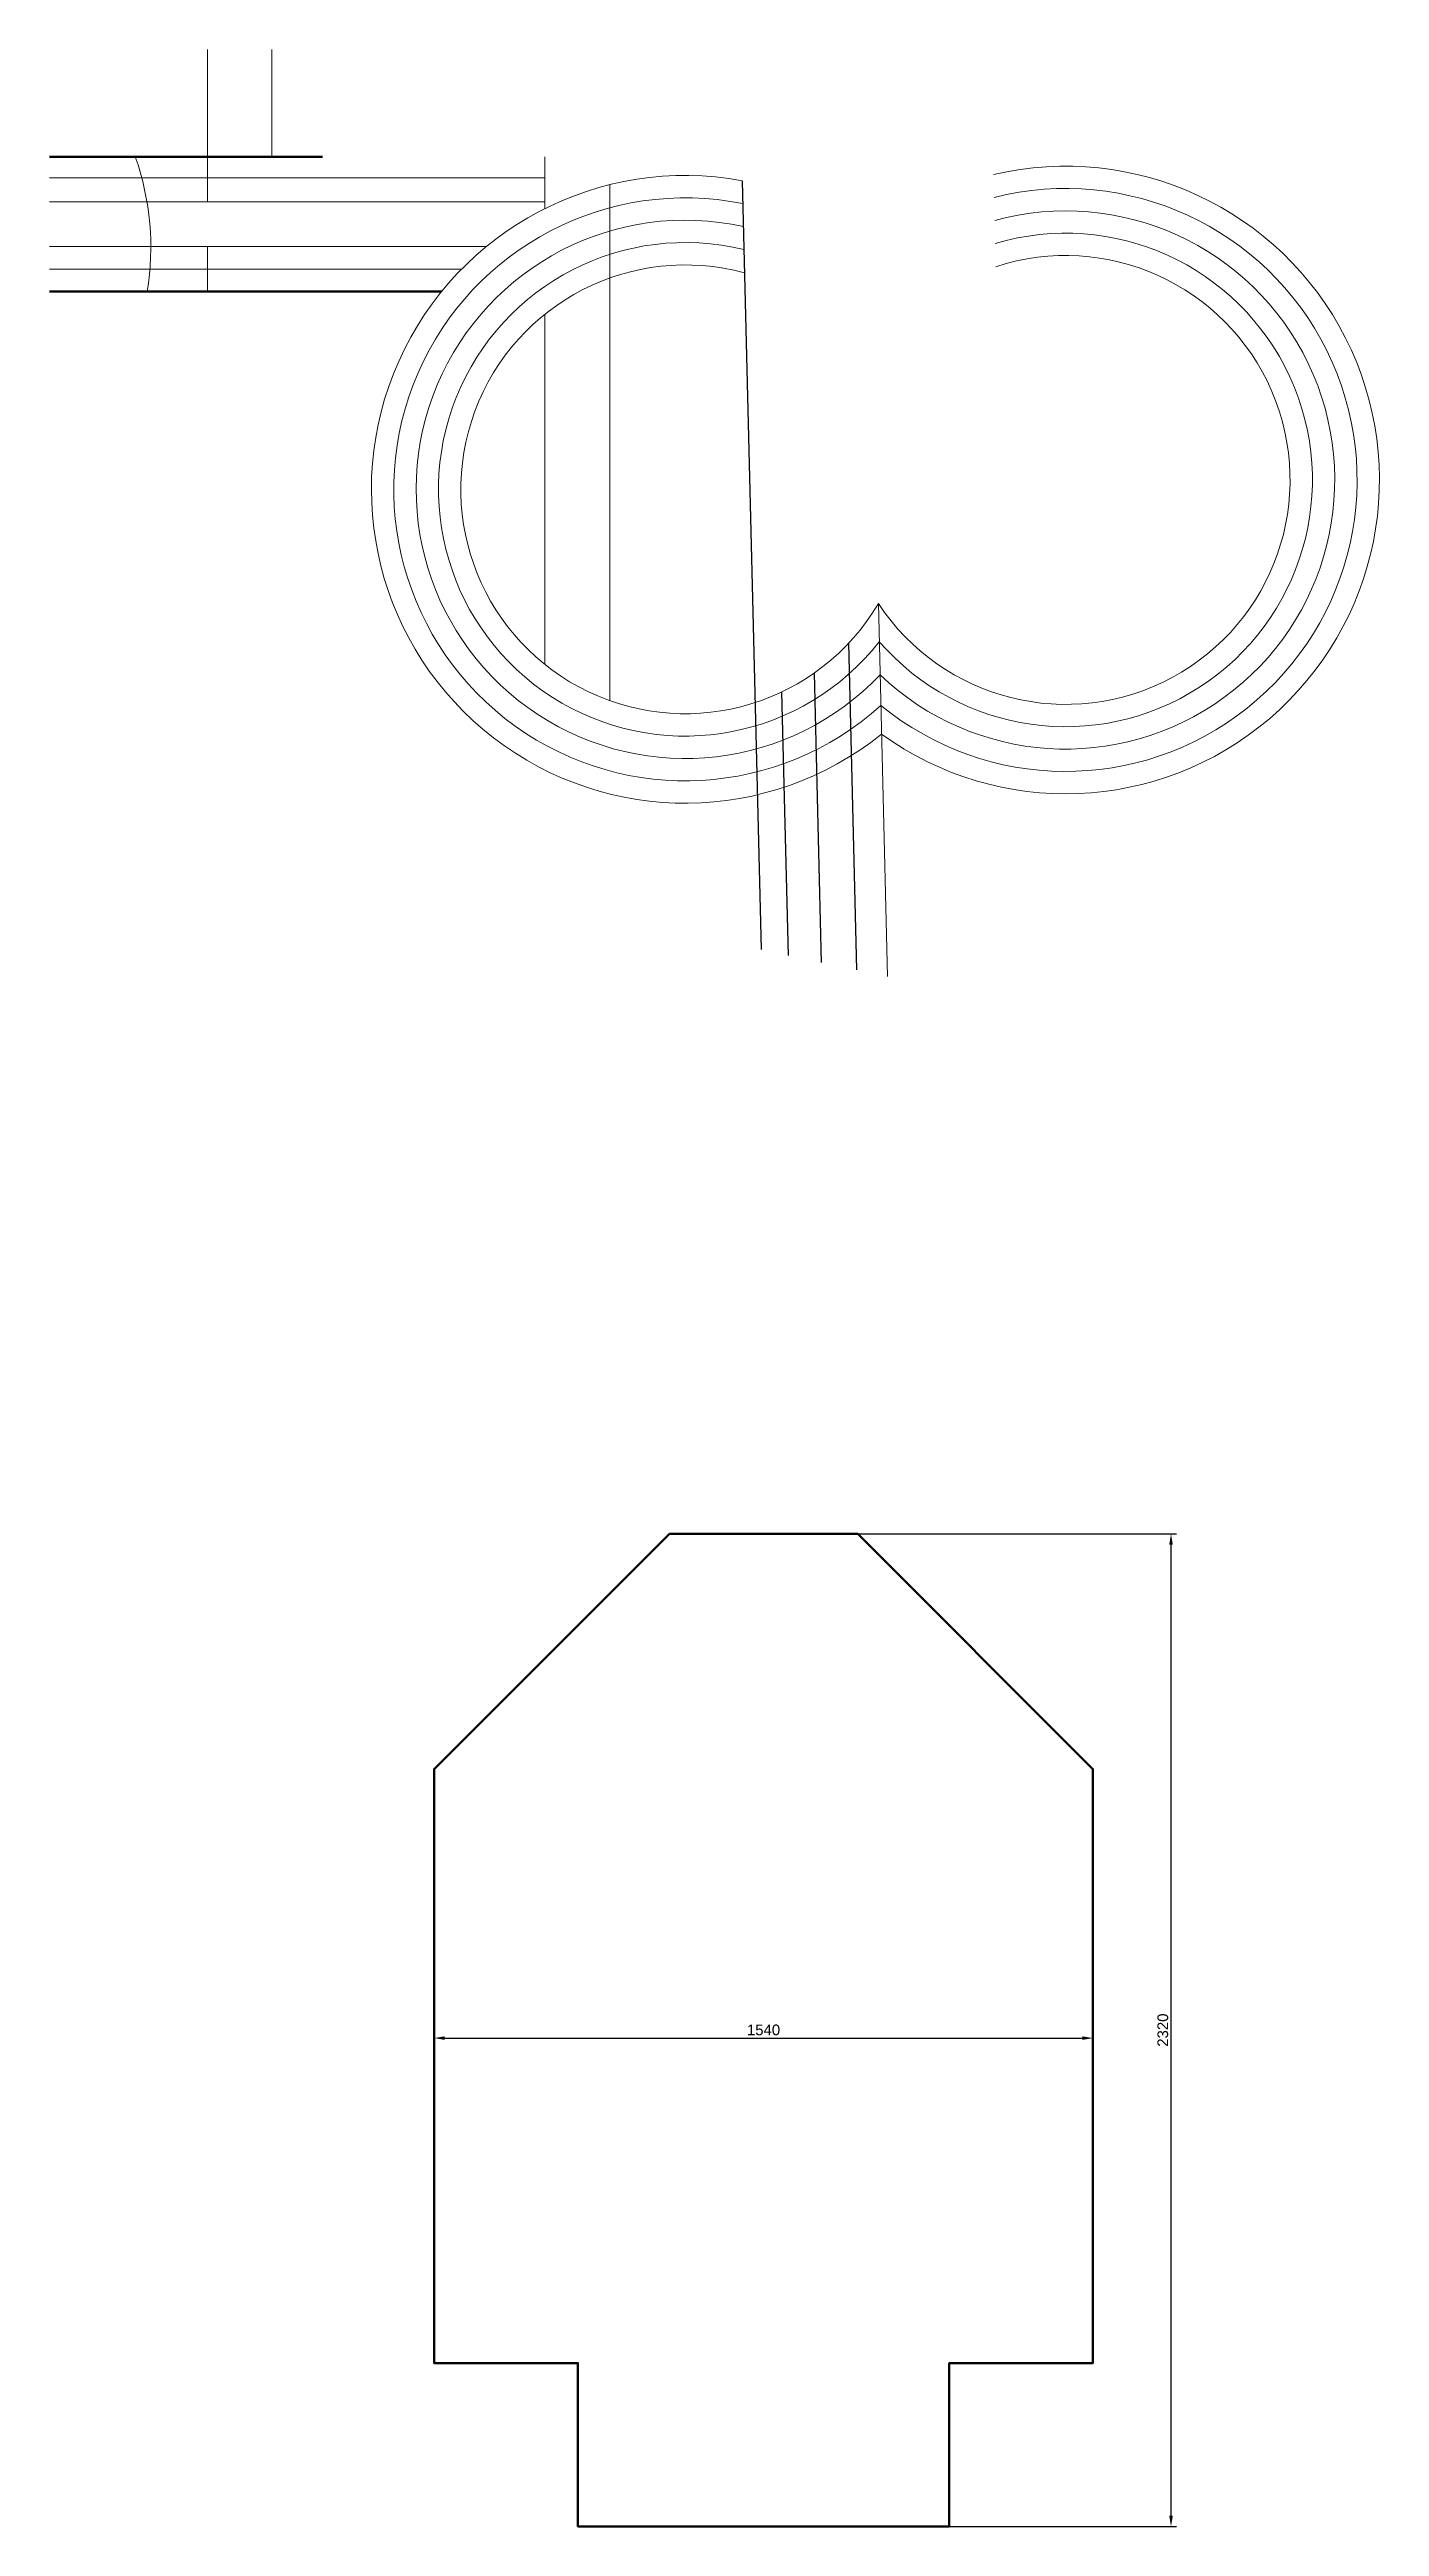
# Model space of a CAD drawing. Header units: centimetres. Extents: x 97323 to 265699, y 20741 to 39605.
# Drawn here: x 196900 to 200008, y 28124 to 33913 of the extents above; entities that cross this region are included whole.
import ezdxf

# ---------------------------------------------------------------- set-up
doc = ezdxf.new("R2010")
doc.units = ezdxf.units.CM
doc.header["$LTSCALE"] = 10
doc.header["$PDMODE"] = 35
doc.header["$PDSIZE"] = 30
for name, color, linetype, lineweight in [('01-FORT-4', 70, 'Continuous', 50), ('01-FORT-5', 133, 'Continuous', 25), ('02-FIN-1', 150, 'Continuous', 15), ('02-FIN-2', 201, 'Continuous', 15), ('02-FIN-3', 211, 'Continuous', 15)]:
    doc.layers.add(name, color=color, linetype=linetype, lineweight=lineweight)
doc.layers.add('COTATION', color=7, linetype='Continuous', true_color=0xe61919)
doc.styles.add('ARIAL-SD', font='arial.ttf')
doc.dimstyles.new('ISO-25-SD', dxfattribs={"dimscale": 10, "dimtxt": 2.5, "dimasz": 2.5, "dimexe": 1.25, "dimexo": 0.625, "dimtad": 1, "dimtoh": 1, "dimtxsty": 'ARIAL-SD', "dimcen": 0, "dimadec": 0, "dimazin": 0, "dimtfac": 1, "dimtofl": 0, "dimtmove": 0, "dimatfit": 3, "dimfxl": 1, "dimarcsym": 0})

msp = doc.modelspace()

# ---------------------------------------------------------------- blocks, each defined once
blk = doc.blocks.new('*D77')
at = {"layer": 'COTATION', "color": 0, "lineweight": -2, "transparency": 16777216}
for p, q in [((197798.7, 29206.5), (197798.7, 29278.2)), ((197823.7, 29265.7), (199313.7, 29265.7)), ((199338.7, 29206.5), (199338.7, 29278.2))]:
    blk.add_line(p, q, dxfattribs=at)
at = {"layer": 'COTATION', "color": 0, "transparency": 16777216}
for points in [[(197823.7, 29269.9), (197823.7, 29261.5), (197798.7, 29265.7)], [(199313.7, 29269.9), (199313.7, 29261.5), (199338.7, 29265.7)]]:
    blk.add_solid(points, dxfattribs=at)
at = {"layer": 'Defpoints', "color": 0, "transparency": 16777216}
for p in [(199338.7, 29265.7), (197798.7, 29200.3), (199338.7, 29200.3)]:
    blk.add_point(p, dxfattribs=at)
at = {"layer": 'COTATION', "color": 0, "transparency": 16777216, "insert": (198568.7, 29284.7), "char_height": 25, "attachment_point": 5, "style": 'ARIAL-SD'}
blk.add_mtext('1540', dxfattribs=at)
blk = doc.blocks.new('*D79')
at = {"layer": 'COTATION', "color": 0, "lineweight": -2, "transparency": 16777216}
for p, q in [((198575, 30444.3), (199533.7, 30444.3)), ((199521.2, 28149.3), (199521.2, 30419.3)), ((198575, 28124.3), (199533.7, 28124.3))]:
    blk.add_line(p, q, dxfattribs=at)
at = {"layer": 'COTATION', "color": 0, "transparency": 16777216}
for points in [[(199517, 30419.3), (199525.3, 30419.3), (199521.2, 30444.3)], [(199517, 28149.3), (199525.3, 28149.3), (199521.2, 28124.3)]]:
    blk.add_solid(points, dxfattribs=at)
at = {"layer": 'Defpoints', "color": 0, "transparency": 16777216}
for p in [(198568.7, 30444.3), (199521.2, 30444.3), (198568.7, 28124.3)]:
    blk.add_point(p, dxfattribs=at)
at = {"layer": 'COTATION', "color": 0, "transparency": 16777216, "insert": (199502.1, 29284.3), "char_height": 25, "attachment_point": 5, "rotation": 90, "style": 'ARIAL-SD'}
blk.add_mtext('2320', dxfattribs=at)

# ---------------------------------------------------------------- dimensions: what is measured, and where the dimension line sits
at = {"layer": 'COTATION'}
dim = msp.add_linear_dim(base=(199521.151, 30444.304), p1=(198568.734, 28124.304), p2=(198568.734, 30444.304), angle=90, dimstyle='ISO-25-SD', dxfattribs=at)
dim.commit()
dim.dimension.update_dxf_attribs({"geometry": '*D79', "text_midpoint": (199502.128, 29284.304)})
dim = msp.add_linear_dim(base=(199338.734, 29265.686), p1=(197798.734, 29200.275), p2=(199338.734, 29200.275), dimstyle='ISO-25-SD', dxfattribs=at)
dim.commit()
dim.dimension.update_dxf_attribs({"geometry": '*D77', "text_midpoint": (198568.734, 29284.7)})

# ---------------------------------------------------------------- linework, layer by layer
at = {"layer": '01-FORT-4'}
for p, q in [((196899.764, 33662.612), (197538.152, 33662.612)), ((196899.764, 33347.612), (197816.137, 33347.612))]:
    msp.add_line(p, q, dxfattribs=at)
msp.add_lwpolyline([(198348.742, 30444.304), (197798.734, 29894.296), (197798.734, 28506.254), (198134.636, 28506.254), (198134.636, 28124.304), (199002.831, 28124.304), (199002.831, 28506.254), (199338.734, 28506.254), (199338.734, 29894.296), (198788.726, 30444.304)], close=True, dxfattribs=at)
at = {"layer": '01-FORT-5'}
for p, q in [((198518.831, 33606.701), (198563.059, 31810.018)), ((198767.121, 32525.497), (198785.898, 31762.696)), ((198686.832, 32456.056), (198703.482, 31779.705)), ((198610.78, 32411.733), (198625.937, 31795.974))]:
    msp.add_line(p, q, dxfattribs=at)
at = {"layer": '02-FIN-1'}
msp.add_line((198837.12, 32618.515), (198858.569, 31747.166), dxfattribs=at)
at = {"layer": '02-FIN-2'}
for centre, radius, start, end in [((199274.89, 32907.286), 733.493, 234.0849651, 103.2798749), ((198385.671, 32885.397), 733.493, 79.5403905, 308.7353002), ((198385.671, 32885.397), 524.435, 74.690928, 329.4098027), ((199274.89, 32907.286), 524.435, 213.4104627, 108.1293373)]:
    msp.add_arc(centre, radius, start, end, dxfattribs=at)
at = {"layer": '02-FIN-3'}
for p, q in [((197268.736, 33913.283), (197268.736, 33557.612)), ((197419.604, 33913.283), (197419.604, 33662.612)), ((198057.151, 33662.479), (198057.151, 33541.206)), ((196899.764, 33613.293), (198057.151, 33613.293)), ((198209.541, 33597.429), (198209.541, 32391.423)), ((196899.764, 33557.612), (198057.151, 33557.612)), ((196899.764, 33452.612), (197920.613, 33452.612)), ((197268.736, 33452.612), (197268.736, 33347.612)), ((196899.764, 33400.168), (197863.155, 33400.168)), ((198057.151, 33294.183), (198057.151, 32476.611))]:
    msp.add_line(p, q, dxfattribs=at)
for centre, radius, start, end in [((196495.384, 33450.271), 641.099, 350.7855607, 19.3424676), ((199274.89, 32907.286), 681.228, 230.6528098, 104.2053996), ((198385.671, 32885.397), 681.228, 78.6148657, 312.1674555), ((199274.89, 32907.286), 628.964, 226.4101594, 105.2890642), ((198385.671, 32885.397), 628.964, 77.5312011, 316.4101059), ((198385.671, 32885.397), 576.699, 76.2445258, 321.870943), ((199274.89, 32907.286), 576.699, 220.9493224, 106.5757395)]:
    msp.add_arc(centre, radius, start, end, dxfattribs=at)

msp.set_redraw_order([(e.dxf.handle, doc.entitydb.next_handle()) for e in msp.query("TEXT MTEXT ATTDEF DIMENSION ARC_DIMENSION")])  # texts and dimensions are drawn at this point

doc.saveas('drawing.dxf')
